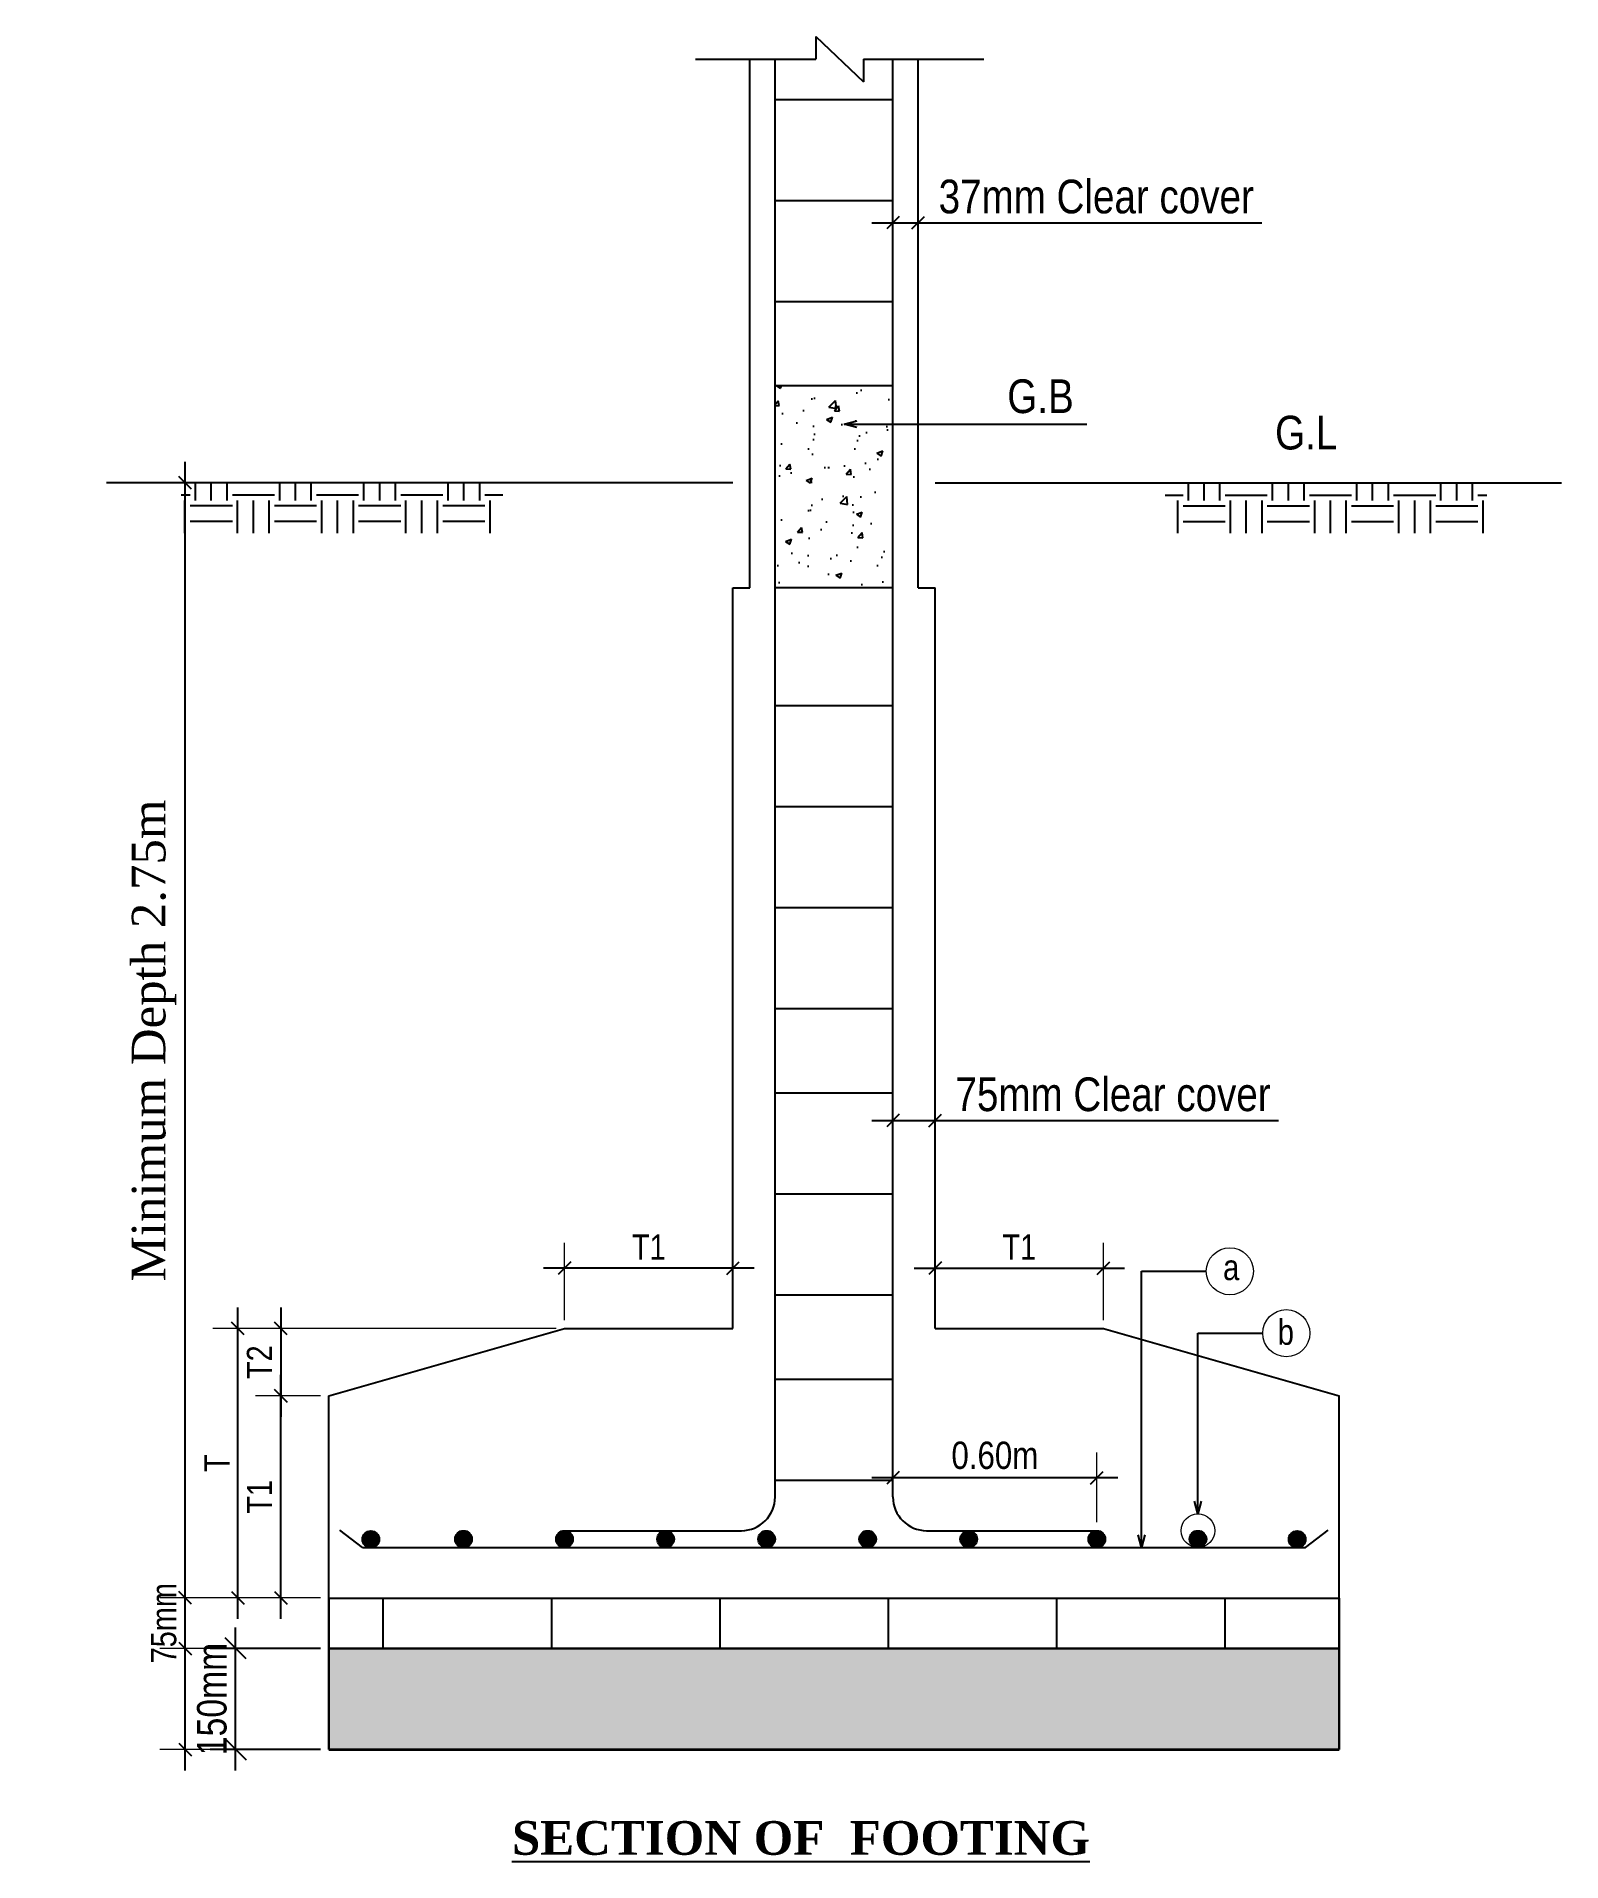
# Model space of a CAD drawing. Header units: inches. Extents: x -4010 to 65129, y -40138 to -1318.
# Drawn here: x 53473.4 to 53564, y -31405.9 to -31297.5 of the extents above; entities that cross this region are included whole.
import ezdxf

# ---------------------------------------------------------------- set-up
doc = ezdxf.new("R2010")
doc.units = ezdxf.units.IN
doc.header["$MEASUREMENT"] = 0
doc.header["$PDMODE"] = 99
for name, color, linetype in [('con_out1', 2, 'Continuous'), ('Hatch', 3, 'Continuous'), ('Rod', 1, 'Continuous'), ('TEX', 7, 'Continuous')]:
    doc.layers.add(name, color=color, linetype=linetype)
for name, color, linetype, lineweight in [('DIM', 7, 'Continuous', 15), ('Footing', 250, 'Continuous', 30), ('R0D', 1, 'Continuous', 35)]:
    doc.layers.add(name, color=color, linetype=linetype, lineweight=lineweight)
doc.styles.get("Standard").update_dxf_attribs({"font": 'ARIALN.TTF'})
doc.dimstyles.new('_20', dxfattribs={"dimscale": 0.25, "dimtxt": 7, "dimasz": 5, "dimexe": 6, "dimexo": 2, "dimgap": 2, "dimtad": 1, "dimdec": 1, "dimzin": 3, "dimdsep": 46, "dimlunit": 4, "dimtxsty": 'Standard', "dimblk": 'OBLIQUE', "dimcen": 0, "dimdle": 5, "dimclrt": 7, "dimazin": 0, "dimtfac": 0.0375, "dimtdec": 1, "dimtofl": 0, "dimtmove": 0, "dimatfit": 3, "dimldrblk": 'OPEN30', "dimfxl": 6, "dimtvp": 0.8, "dimtolj": 1, "dimtzin": 0, "dimlwe": -1, "dimarcsym": 0})

msp = doc.modelspace()

# ---------------------------------------------------------------- texts
at = {"layer": 'DIM'}
for s, p in [('a', (53543.891, -31371.374)), ('b', (53547.134, -31375.216))]:
    msp.add_text(s, height=1.519, dxfattribs=at).set_placement(p)
at = {"layer": 'DIM', "char_height": 2, "attachment_point": 1}
for s, insert in [('G.B', (53531.077, -31317.878)), ('G.L', (53546.979, -31320.038))]:
    msp.add_mtext(s, dxfattribs=dict(at, insert=insert))
at = {"layer": 'TEX', "insert": (53501.664, -31403.504), "char_height": 2, "width": 81.96997, "attachment_point": 1}
msp.add_mtext('\\pt18;{\\fTimes New Roman|b1|i0|c0|p18;\\LSECTION OF  FOOTING }', dxfattribs=at)

# ---------------------------------------------------------------- blocks, each defined once
blk = doc.blocks.new('_Oblique')
at = {"color": 0, "linetype": 'ByBlock', "lineweight": -2}
blk.add_line((-0.5, -0.5), (0.5, 0.5), dxfattribs=at)
blk = doc.blocks.new('*D1189')
at = {"layer": 'Defpoints', "color": 0}
for p in [(53526.79, -31361.89), (53526.79, -31362.96), (53524.29, -31366.27)]:
    blk.add_point(p, dxfattribs=at)
at = {"layer": 'DIM', "color": 0}
for p, q in [((53524.29, -31365.77), (53524.29, -31360.39)), ((53526.79, -31362.46), (53526.79, -31360.39))]:
    blk.add_line(p, q, dxfattribs=at)
at = {"layer": 'DIM', "color": 0, "lineweight": -2}
for p, q in [((53523.04, -31361.89), (53526.79, -31361.89)), ((53526.79, -31361.89), (53547.18, -31361.89))]:
    blk.add_line(p, q, dxfattribs=at)
at = {"layer": 'DIM', "color": 0, "lineweight": -2, "xscale": 0.75, "yscale": 0.75, "zscale": 0.75, "rotation": 180}
blk.add_blockref('_Oblique', (53524.29, -31361.89), dxfattribs=at)
at = {"layer": 'DIM', "color": 0, "lineweight": -2, "xscale": 0.75, "yscale": 0.75, "zscale": 0.75}
blk.add_blockref('_Oblique', (53526.79, -31361.89), dxfattribs=at)
at = {"layer": 'DIM', "color": 7, "insert": (53537.36, -31360.35), "char_height": 3, "attachment_point": 5}
blk.add_mtext('\\A1;{\\H0.6667x;75mm Clear cover}', dxfattribs=at)
blk = doc.blocks.new('_Open30')
at = {"color": 0, "linetype": 'ByBlock', "lineweight": -2}
for p, q in [((-1, 0.268), (0, 0)), ((0, 0), (-1, -0.268)), ((0, 0), (-1, 0))]:
    blk.add_line(p, q, dxfattribs=at)
blk = doc.blocks.new('*D1154')
at = {"layer": 'Defpoints', "color": 0}
for p in [(53525.79, -31308.57), (53524.29, -31309.64), (53525.79, -31309.95)]:
    blk.add_point(p, dxfattribs=at)
at = {"layer": 'DIM', "color": 0}
for p, q in [((53524.29, -31309.14), (53524.29, -31307.07)), ((53525.79, -31309.45), (53525.79, -31307.07))]:
    blk.add_line(p, q, dxfattribs=at)
at = {"layer": 'DIM', "color": 0, "lineweight": -2}
for p, q in [((53523.04, -31308.57), (53525.79, -31308.57)), ((53525.79, -31308.57), (53546.19, -31308.57))]:
    blk.add_line(p, q, dxfattribs=at)
at = {"layer": 'DIM', "color": 0, "lineweight": -2, "xscale": 0.75, "yscale": 0.75, "zscale": 0.75, "rotation": 180}
blk.add_blockref('_Oblique', (53524.29, -31308.57), dxfattribs=at)
at = {"layer": 'DIM', "color": 0, "lineweight": -2, "xscale": 0.75, "yscale": 0.75, "zscale": 0.75}
blk.add_blockref('_Oblique', (53525.79, -31308.57), dxfattribs=at)
at = {"layer": 'DIM', "color": 7, "insert": (53536.36, -31307.03), "char_height": 3, "attachment_point": 5}
blk.add_mtext('\\A1;{\\H0.6667x;37mm Clear cover}', dxfattribs=at)
blk = doc.blocks.new('*D1190')
at = {"layer": 'Defpoints', "color": 0}
for p in [(53482.25, -31324.02), (53508.47, -31324.02), (53490.79, -31399.25)]:
    blk.add_point(p, dxfattribs=at)
at = {"layer": 'DIM', "color": 0, "lineweight": -2}
blk.add_line((53482.25, -31400.5), (53482.25, -31322.77), dxfattribs=at)
at = {"layer": 'DIM', "color": 0}
for p, q in [((53507.97, -31324.02), (53480.75, -31324.02)), ((53490.29, -31399.25), (53480.75, -31399.25))]:
    blk.add_line(p, q, dxfattribs=at)
at = {"layer": 'DIM', "color": 0, "lineweight": -2, "xscale": 0.75, "yscale": 0.75, "zscale": 0.75}
for p, rotation in [((53482.25, -31324.02), 90), ((53482.25, -31399.25), 270)]:
    blk.add_blockref('_Oblique', p, dxfattribs=dict(at, rotation=rotation))
at = {"layer": 'DIM', "color": 7, "insert": (53480.41, -31357.14), "char_height": 3, "attachment_point": 5, "rotation": 90}
blk.add_mtext('\\A1;{\\fTimes New Roman|b0|i0|c0|p18;\\H0.6667x;\\C256;Minimum Depth 2.75m}', dxfattribs=at)
blk = doc.blocks.new('*D1191')
at = {"layer": 'Defpoints', "color": 0}
for p in [(53504.79, -31370.66), (53504.79, -31374.25), (53514.79, -31374.25)]:
    blk.add_point(p, dxfattribs=at)
at = {"layer": 'DIM', "color": 0}
for p, q in [((53504.79, -31373.75), (53504.79, -31369.16)), ((53514.79, -31373.75), (53514.79, -31369.16))]:
    blk.add_line(p, q, dxfattribs=at)
at = {"layer": 'DIM', "color": 0, "lineweight": -2}
blk.add_line((53516.04, -31370.66), (53503.54, -31370.66), dxfattribs=at)
at = {"layer": 'DIM', "color": 0, "lineweight": -2, "xscale": 0.75, "yscale": 0.75, "zscale": 0.75, "rotation": 180}
blk.add_blockref('_Oblique', (53504.79, -31370.66), dxfattribs=at)
at = {"layer": 'DIM', "color": 0, "lineweight": -2, "xscale": 0.75, "yscale": 0.75, "zscale": 0.75}
blk.add_blockref('_Oblique', (53514.79, -31370.66), dxfattribs=at)
at = {"layer": 'DIM', "color": 7, "insert": (53509.79, -31369.41), "char_height": 3, "attachment_point": 5}
blk.add_mtext('\\A1;{\\H0.5x;\\C7;T1}', dxfattribs=at)
blk = doc.blocks.new('*D1192')
at = {"layer": 'Defpoints', "color": 0}
for p in [(53536.79, -31370.66), (53526.79, -31374.25), (53536.79, -31374.25)]:
    blk.add_point(p, dxfattribs=at)
at = {"layer": 'DIM', "color": 0}
for p, q in [((53526.79, -31373.75), (53526.79, -31369.16)), ((53536.79, -31373.75), (53536.79, -31369.16))]:
    blk.add_line(p, q, dxfattribs=at)
at = {"layer": 'DIM', "color": 0, "lineweight": -2}
blk.add_line((53525.54, -31370.66), (53538.04, -31370.66), dxfattribs=at)
at = {"layer": 'DIM', "color": 0, "lineweight": -2, "xscale": 0.75, "yscale": 0.75, "zscale": 0.75, "rotation": 180}
blk.add_blockref('_Oblique', (53526.79, -31370.66), dxfattribs=at)
at = {"layer": 'DIM', "color": 0, "lineweight": -2, "xscale": 0.75, "yscale": 0.75, "zscale": 0.75}
blk.add_blockref('_Oblique', (53536.79, -31370.66), dxfattribs=at)
at = {"layer": 'DIM', "color": 7, "insert": (53531.79, -31369.41), "char_height": 3, "attachment_point": 5}
blk.add_mtext('\\A1;{\\H0.5x;\\C7;T1}', dxfattribs=at)
blk = doc.blocks.new('*D1193')
at = {"layer": 'Defpoints', "color": 0}
for p in [(53487.93, -31378.25), (53490.79, -31378.25), (53490.54, -31390.25)]:
    blk.add_point(p, dxfattribs=at)
at = {"layer": 'DIM', "color": 0, "lineweight": -2}
blk.add_line((53487.93, -31391.5), (53487.93, -31377), dxfattribs=at)
at = {"layer": 'DIM', "color": 0}
for p, q in [((53490.29, -31378.25), (53486.43, -31378.25)), ((53490.04, -31390.25), (53486.43, -31390.25))]:
    blk.add_line(p, q, dxfattribs=at)
at = {"layer": 'DIM', "color": 0, "lineweight": -2, "xscale": 0.75, "yscale": 0.75, "zscale": 0.75}
for p, rotation in [((53487.93, -31378.25), 90), ((53487.93, -31390.25), 270)]:
    blk.add_blockref('_Oblique', p, dxfattribs=dict(at, rotation=rotation))
at = {"layer": 'DIM', "color": 7, "insert": (53486.67, -31384.25), "char_height": 3, "attachment_point": 5, "rotation": 90}
blk.add_mtext('\\A1;{\\H0.5x;\\C7;T1}', dxfattribs=at)
blk = doc.blocks.new('*D1194')
at = {"layer": 'Defpoints', "color": 0}
for p in [(53504.79, -31374.25), (53487.93, -31378.25), (53490.79, -31378.25)]:
    blk.add_point(p, dxfattribs=at)
at = {"layer": 'DIM', "color": 0, "lineweight": -2}
blk.add_line((53487.93, -31373), (53487.93, -31379.5), dxfattribs=at)
at = {"layer": 'DIM', "color": 0}
for p, q in [((53504.29, -31374.25), (53486.43, -31374.25)), ((53490.29, -31378.25), (53486.43, -31378.25))]:
    blk.add_line(p, q, dxfattribs=at)
at = {"layer": 'DIM', "color": 0, "lineweight": -2, "xscale": 0.75, "yscale": 0.75, "zscale": 0.75}
for p, rotation in [((53487.93, -31374.25), 90), ((53487.93, -31378.25), 270)]:
    blk.add_blockref('_Oblique', p, dxfattribs=dict(at, rotation=rotation))
at = {"layer": 'DIM', "color": 7, "insert": (53486.67, -31376.25), "char_height": 3, "attachment_point": 5, "rotation": 90}
blk.add_mtext('\\A1;{\\H0.5x;\\C7;T2}', dxfattribs=at)
blk = doc.blocks.new('*D1195')
at = {"layer": 'Defpoints', "color": 0}
for p in [(53485.39, -31374.25), (53504.79, -31374.25), (53490.79, -31390.25)]:
    blk.add_point(p, dxfattribs=at)
at = {"layer": 'DIM', "color": 0, "lineweight": -2}
blk.add_line((53485.39, -31391.5), (53485.39, -31373), dxfattribs=at)
at = {"layer": 'DIM', "color": 0}
for p, q in [((53504.29, -31374.25), (53483.89, -31374.25)), ((53490.29, -31390.25), (53483.89, -31390.25))]:
    blk.add_line(p, q, dxfattribs=at)
at = {"layer": 'DIM', "color": 0, "lineweight": -2, "xscale": 0.75, "yscale": 0.75, "zscale": 0.75}
for p, rotation in [((53485.39, -31374.25), 90), ((53485.39, -31390.25), 270)]:
    blk.add_blockref('_Oblique', p, dxfattribs=dict(at, rotation=rotation))
at = {"layer": 'DIM', "color": 7, "insert": (53484.14, -31382.25), "char_height": 3, "attachment_point": 5, "rotation": 90}
blk.add_mtext('\\A1;{\\H0.5x;\\C7;T}', dxfattribs=at)
blk = doc.blocks.new('*D1196')
at = {"layer": 'Defpoints', "color": 0}
for p in [(53524.29, -31383.12), (53524.29, -31383.27), (53536.4, -31386.25)]:
    blk.add_point(p, dxfattribs=at)
at = {"layer": 'DIM', "color": 0}
for p, q in [((53524.29, -31382.77), (53524.29, -31381.62)), ((53536.4, -31385.75), (53536.4, -31381.62))]:
    blk.add_line(p, q, dxfattribs=at)
at = {"layer": 'DIM', "color": 0, "lineweight": -2}
blk.add_line((53537.65, -31383.12), (53523.04, -31383.12), dxfattribs=at)
at = {"layer": 'DIM', "color": 0, "lineweight": -2, "xscale": 0.75, "yscale": 0.75, "zscale": 0.75, "rotation": 180}
blk.add_blockref('_Oblique', (53524.29, -31383.12), dxfattribs=at)
at = {"layer": 'DIM', "color": 0, "lineweight": -2, "xscale": 0.75, "yscale": 0.75, "zscale": 0.75}
blk.add_blockref('_Oblique', (53536.4, -31383.12), dxfattribs=at)
at = {"layer": 'DIM', "color": 7, "insert": (53530.34, -31381.79), "char_height": 3, "attachment_point": 5}
blk.add_mtext('\\A1;{\\H0.54x;0.60m}', dxfattribs=at)
blk = doc.blocks.new('*D1155')
at = {"layer": 'Defpoints', "color": 0}
for p in [(53482.25, -31390.25), (53490.54, -31390.25), (53490.79, -31393.25)]:
    blk.add_point(p, dxfattribs=at)
at = {"layer": 'DIM', "color": 0, "lineweight": -2}
blk.add_line((53482.25, -31394.5), (53482.25, -31389), dxfattribs=at)
at = {"layer": 'DIM', "color": 0}
for p, q in [((53490.04, -31390.25), (53480.75, -31390.25)), ((53490.29, -31393.25), (53480.75, -31393.25))]:
    blk.add_line(p, q, dxfattribs=at)
at = {"layer": 'DIM', "color": 0, "lineweight": -2, "xscale": 0.75, "yscale": 0.75, "zscale": 0.75}
for p, rotation in [((53482.25, -31390.25), 90), ((53482.25, -31393.25), 270)]:
    blk.add_blockref('_Oblique', p, dxfattribs=dict(at, rotation=rotation))
at = {"layer": 'DIM', "color": 7, "insert": (53480.99, -31391.75), "char_height": 1.5, "attachment_point": 5, "rotation": 90}
blk.add_mtext('\\A1;75mm', dxfattribs=at)
blk = doc.blocks.new('*D1197')
at = {"layer": 'Defpoints', "color": 0}
for p in [(53485.25, -31393.25), (53490.79, -31393.25), (53490.79, -31399.25)]:
    blk.add_point(p, dxfattribs=at)
at = {"layer": 'TEX', "color": 0, "lineweight": -2}
blk.add_line((53485.25, -31400.5), (53485.25, -31392), dxfattribs=at)
at = {"layer": 'TEX', "color": 0}
for p, q in [((53490.29, -31393.25), (53483.75, -31393.25)), ((53490.29, -31399.25), (53483.75, -31399.25))]:
    blk.add_line(p, q, dxfattribs=at)
at = {"layer": 'TEX', "color": 0, "lineweight": -2, "xscale": 1.25, "yscale": 1.25, "zscale": 1.25}
for p, rotation in [((53485.25, -31393.25), 90), ((53485.25, -31399.25), 270)]:
    blk.add_blockref('_Oblique', p, dxfattribs=dict(at, rotation=rotation))
at = {"layer": 'TEX', "color": 7, "insert": (53483.85, -31396.25), "char_height": 1.75, "attachment_point": 5, "rotation": 90}
blk.add_mtext('\\A1;150mm', dxfattribs=at)

# ---------------------------------------------------------------- dimensions: what is measured, and where the dimension line sits
at = {"layer": 'DIM'}
for base, p1, p2, text, picture, middle in [((53525.786, -31308.568), (53524.286, -31309.642), (53525.786, -31309.945), '{\\H0.6667x;37mm Clear cover}', '*D1154', (53536.365, -31307.033)), ((53526.786, -31361.888), (53524.286, -31366.269), (53526.786, -31362.962), '{\\H0.6667x;75mm Clear cover}', '*D1189', (53537.358, -31360.353)), ((53536.786, -31370.664), (53526.786, -31374.255), (53536.786, -31374.255), '{\\H0.5x;\\C7;T1}', '*D1192', (53531.786, -31369.411)), ((53524.286, -31383.117), (53536.398, -31386.255), (53524.286, -31383.269), '{\\H0.54x;0.60m}', '*D1196', (53530.342, -31381.79))]:
    dim = msp.add_linear_dim(base=base, p1=p1, p2=p2, text=text, dimstyle='_20', override={"dimtxt": 12, "dimasz": 3}, dxfattribs=at)
    dim.commit()
    dim.dimension.update_dxf_attribs({"geometry": picture, "text_midpoint": middle})
for base, p1, p2, text, override, picture, middle in [((53482.248, -31324.016), (53490.786, -31399.255), (53508.469, -31324.016), '{\\fTimes New Roman|b0|i0|c0|p18;\\H0.6667x;\\C256;Minimum Depth 2.75m}', {"dimtxt": 12, "dimasz": 3}, '*D1190', (53482.248, -31357.135)), ((53482.248, -31390.255), (53490.786, -31393.255), (53490.536, -31390.255), '75mm', {"dimtxt": 6, "dimasz": 3}, '*D1155', (53482.248, -31391.755))]:
    dim = msp.add_linear_dim(base=base, p1=p1, p2=p2, angle=90, text=text, dimstyle='_20', override=override, dxfattribs=at)
    dim.commit()
    dim.dimension.update_dxf_attribs({"geometry": picture, "text_midpoint": middle, "dimtype": 160})
dim = msp.add_linear_dim(base=(53504.786, -31370.664), p1=(53514.786, -31374.255), p2=(53504.786, -31374.255), text='{\\H0.5x;\\C7;T1}', dimstyle='_20', override={"dimtxt": 12, "dimasz": 3}, dxfattribs=at)
dim.commit()
dim.dimension.update_dxf_attribs({"geometry": '*D1191', "text_midpoint": (53509.786, -31370.664), "dimtype": 160})
for base, p1, p2, text, picture, middle in [((53485.392, -31374.255), (53490.786, -31390.255), (53504.786, -31374.255), '{\\H0.5x;\\C7;T}', '*D1195', (53484.142, -31382.255)), ((53487.927, -31378.255), (53504.786, -31374.255), (53490.786, -31378.255), '{\\H0.5x;\\C7;T2}', '*D1194', (53486.674, -31376.255)), ((53487.927, -31378.255), (53490.536, -31390.255), (53490.786, -31378.255), '{\\H0.5x;\\C7;T1}', '*D1193', (53486.674, -31384.255))]:
    dim = msp.add_linear_dim(base=base, p1=p1, p2=p2, angle=90, text=text, dimstyle='_20', override={"dimtxt": 12, "dimasz": 3}, dxfattribs=at)
    dim.commit()
    dim.dimension.update_dxf_attribs({"geometry": picture, "text_midpoint": middle})
at = {"layer": 'TEX'}
dim = msp.add_linear_dim(base=(53485.248, -31393.255), p1=(53490.786, -31399.255), p2=(53490.786, -31393.255), angle=90, text='150mm', dimstyle='_20', dxfattribs=at)
dim.commit()
dim.dimension.update_dxf_attribs({"geometry": '*D1197', "text_midpoint": (53485.248, -31396.255), "dimtype": 160})

# ---------------------------------------------------------------- hatches: boundary and pattern name
at = {"layer": 'Hatch'}
h = msp.add_hatch(dxfattribs=at)
h.set_pattern_fill('AR-CONC', color=256, scale=0.5, style=0)
h.set_pattern_definition([(50, (53439.0174, -31430.9983), (3.5863, -0.31376), [0.375, -4.125]), (355, (53439.0174, -31430.9983), (-0.69376, 3.76096), [0.3, -3.3]), (100.4514, (53439.3163, -31431.0244), (2.89255, 3.4472), [0.3187, -3.50571]), (46.1842, (53439.0174, -31429.9983), (5.3362, -0.8276), [0.5625, -6.1875]), (96.6356, (53439.462, -31430.067), (4.67331, 4.87059), [0.47805, -5.25856]), (351.184, (53439.0174, -31429.998), (4.6733, 4.8706), [0.45, -4.95]), (21, (53439.5174, -31430.2483), (2.984535, -2.013094), [0.375, -4.125]), (326, (53439.5174, -31430.2483), (1.21658, 3.62575), [0.3, -3.3]), (71.4514, (53439.766, -31430.416), (4.20111, 1.61265), [0.3187, -3.50571]), (37.5, (53439.0174, -31430.9983), (0.060799, 1.664469), [0, -3.26, 0, -3.35, 0, -3.3125]), (7.5, (53439.0174, -31430.9983), (1.315348, 1.972059), [0, -1.91, 0, -3.185, 0, -1.2625]), (327.5, (53437.9024, -31430.9983), (2.669112, -0.112774), [0, -1.25, 0, -3.9, 0, -5.175]), (317.5, (53437.4024, -31430.9983), (2.91593, 0.500525), [0, -1.625, 0, -2.59, 0, -3.675])])
h.paths.add_polyline_path([(53517.286, -31330.252), (53524.286, -31330.252), (53524.286, -31318.252), (53517.286, -31318.252)])
h = msp.add_hatch(dxfattribs=at)
h.set_pattern_fill('EARTH', color=256, scale=10, style=0)
h.set_pattern_definition([(180, (53602.5554, -31424.7596), (-2.5, 2.5), [2.5, -2.5]), (180, (53602.5554, -31423.8221), (-2.5, 2.5), [2.5, -2.5]), (180, (53602.5554, -31422.8846), (-2.5, 2.5), [2.5, -2.5]), (90, (53602.243, -31422.5721), (2.5, 2.5), [2.5, -2.5]), (90, (53601.3054, -31422.5721), (2.5, 2.5), [2.5, -2.5]), (90, (53600.368, -31422.5721), (2.5, 2.5), [2.5, -2.5])])
h.paths.add_polyline_path([(53482.017, -31324.016), (53501.119, -31324.016), (53501.119, -31327.016), (53482.017, -31327.016)])
h = msp.add_hatch(dxfattribs=at)
h.set_pattern_fill('EARTH', color=256, scale=10, style=0)
h.set_pattern_definition([(0, (53439.0174, -31424.7596), (2.5, 2.5), [2.5, -2.5]), (0, (53439.0174, -31423.8221), (2.5, 2.5), [2.5, -2.5]), (0, (53439.0174, -31422.8846), (2.5, 2.5), [2.5, -2.5]), (90, (53439.33, -31422.5721), (-2.5, 2.5), [2.5, -2.5]), (90, (53440.2674, -31422.5721), (-2.5, 2.5), [2.5, -2.5]), (90, (53441.205, -31422.5721), (-2.5, 2.5), [2.5, -2.5])])
h.paths.add_polyline_path([(53559.556, -31324.016), (53540.454, -31324.016), (53540.454, -31327.016), (53559.556, -31327.016)])
h = msp.add_hatch(dxfattribs=at)
h.set_pattern_fill('BRICK', color=256, scale=20, style=0)
h.set_pattern_definition([(0, (53439.0174, -31428.9983), (0, 5), []), (90, (53439.017, -31428.998), (-10, 6e-16), [5, -5]), (90, (53444.017, -31428.998), (-10, 6e-16), [-5, 5])])
h.paths.add_polyline_path([(53550.786, -31393.255), (53550.786, -31390.255), (53490.786, -31390.255), (53490.786, -31393.255)])
h = msp.add_hatch(dxfattribs=at)
h.set_pattern_fill('AR-SAND', color=256, scale=0.5, style=0)
h.set_pattern_definition([(37.5, (53439.0174, -31428.9983), (-0.0314967, 0.963412), [0, -0.76, 0, -0.85, 0, -0.8125]), (7.5, (53439.0174, -31428.9983), (0.884888, 1.411073), [0, -0.41, 0, -0.685, 0, -0.2625]), (327.5, (53438.4024, -31428.9983), (1.557071, 0.0028295), [0, -0.25, 0, -0.9, 0, -1.175]), (317.5, (53438.4024, -31428.9983), (1.503063, 0.438838), [0, -0.125, 0, -0.59, 0, -0.675])])
h.paths.add_polyline_path([(53490.786, -31393.255), (53490.786, -31399.255), (53550.786, -31399.255), (53550.786, -31393.255)])
at = {"layer": 'Rod'}
for points in [[(53493.786, -31386.769, 1), (53492.786, -31386.769, 1)], [(53499.286, -31386.755, 1), (53498.286, -31386.755, 1)], [(53505.286, -31386.755, 1), (53504.286, -31386.755, 1)], [(53511.286, -31386.755, 1), (53510.286, -31386.755, 1)], [(53517.286, -31386.755, 1), (53516.286, -31386.755, 1)], [(53523.286, -31386.755, 1), (53522.286, -31386.755, 1)], [(53529.286, -31386.755, 1), (53528.286, -31386.755, 1)], [(53536.898, -31386.755, 1), (53535.898, -31386.755, 1)], [(53542.898, -31386.755, 1), (53541.898, -31386.755, 1)], [(53548.787, -31386.769, 1), (53547.787, -31386.769, 1)]]:
    msp.add_hatch(color=256, dxfattribs=at).paths.add_polyline_path(points)

# ---------------------------------------------------------------- linework, layer by layer
at = {"layer": 'con_out1'}
for p, q in [((53519.717, -31297.512), (53519.717, -31298.856)), ((53519.717, -31297.512), (53522.531, -31300.2)), ((53512.555, -31298.856), (53519.717, -31298.856)), ((53515.786, -31330.255), (53515.786, -31298.856)), ((53522.531, -31298.856), (53529.692, -31298.856)), ((53522.531, -31298.856), (53522.531, -31300.2)), ((53525.786, -31330.255), (53525.786, -31298.856)), ((53524.286, -31318.252), (53517.286, -31318.252)), ((53514.786, -31374.255), (53514.786, -31330.255)), ((53514.786, -31330.255), (53515.786, -31330.255)), ((53524.286, -31330.252), (53517.286, -31330.252)), ((53525.786, -31330.255), (53526.786, -31330.255)), ((53526.786, -31374.255), (53526.786, -31330.255)), ((53490.786, -31378.255), (53504.786, -31374.255)), ((53504.786, -31374.255), (53514.786, -31374.255)), ((53526.786, -31374.255), (53536.786, -31374.255)), ((53536.786, -31374.255), (53550.786, -31378.255)), ((53490.786, -31390.255), (53490.786, -31378.255)), ((53550.786, -31390.255), (53550.786, -31378.255)), ((53490.786, -31390.255), (53550.786, -31390.255))]:
    msp.add_line(p, q, dxfattribs=at)
at = {"layer": 'DIM'}
msp.add_line((53542.398, -31374.526), (53546.248, -31374.526), dxfattribs=at)
for centre, radius in [((53544.294, -31370.851), 1.398), ((53547.646, -31374.526), 1.398), ((53542.398, -31386.255), 1)]:
    msp.add_circle(centre, radius, dxfattribs=at)
at = {"layer": 'Footing'}
for p, q in [((53490.786, -31390.255), (53490.786, -31399.255)), ((53550.786, -31390.255), (53550.786, -31399.255)), ((53490.786, -31393.255), (53550.786, -31393.255)), ((53498.786, -31399.255), (53508.786, -31399.255)), ((53516.786, -31399.255), (53526.786, -31399.255)), ((53534.786, -31399.255), (53542.713, -31399.255)), ((53550.713, -31399.255), (53550.786, -31399.255))]:
    msp.add_line(p, q, dxfattribs=at)
at = {"layer": 'Hatch'}
for p, q in [((53514.786, -31324.016), (53477.584, -31324.016)), ((53526.786, -31324.016), (53563.989, -31324.016))]:
    msp.add_line(p, q, dxfattribs=at)
at = {"layer": 'R0D'}
msp.add_line((53490.786, -31399.255), (53550.786, -31399.255), dxfattribs=at)
at = {"layer": 'Rod'}
for p, q in [((53517.286, -31384.255), (53517.286, -31298.856)), ((53524.286, -31384.255), (53524.286, -31298.856)), ((53524.286, -31301.269), (53517.286, -31301.269)), ((53524.286, -31307.269), (53517.286, -31307.269)), ((53524.286, -31313.269), (53517.286, -31313.269)), ((53524.286, -31337.269), (53517.286, -31337.269)), ((53524.286, -31343.269), (53517.286, -31343.269)), ((53524.286, -31349.269), (53517.286, -31349.269)), ((53524.286, -31355.269), (53517.286, -31355.269)), ((53524.286, -31355.269), (53517.286, -31355.269)), ((53524.286, -31360.269), (53517.286, -31360.269)), ((53524.286, -31366.269), (53517.286, -31366.269)), ((53524.286, -31372.269), (53517.286, -31372.269)), ((53524.286, -31377.269), (53517.286, -31377.269)), ((53524.286, -31383.269), (53517.286, -31383.269)), ((53492.786, -31387.255), (53491.44, -31386.222)), ((53504.786, -31386.255), (53515.286, -31386.255)), ((53526.286, -31386.255), (53536.398, -31386.255)), ((53548.786, -31387.255), (53550.133, -31386.222)), ((53492.786, -31387.255), (53548.786, -31387.255))]:
    msp.add_line(p, q, dxfattribs=at)
for centre in [(53493.286, -31386.769), (53498.786, -31386.755), (53504.786, -31386.755), (53510.786, -31386.755), (53516.786, -31386.755), (53522.786, -31386.755), (53528.786, -31386.755), (53536.398, -31386.755), (53542.398, -31386.755), (53548.287, -31386.769)]:
    msp.add_circle(centre, 0.5, dxfattribs=at)
for centre, start, end in [((53515.286, -31384.255), 270, 0), ((53526.286, -31384.255), 180, 270)]:
    msp.add_arc(centre, 2, start, end, dxfattribs=at)

msp.set_redraw_order([(e.dxf.handle, doc.entitydb.next_handle()) for e in msp.query("TEXT MTEXT ATTDEF DIMENSION ARC_DIMENSION")])  # texts and dimensions are drawn at this point

# ---------------------------------------------------------------- leaders
at = {"layer": 'DIM', "annotation_type": 0, "has_hookline": 1, "hookline_direction": 0, "text_width": 4.575}
msp.add_leader([(53521.391, -31320.538), (53530.717, -31320.538)], dimstyle='_20', override={"dimtxt": 12, "dimasz": 3}, dxfattribs=at)
at = {"layer": 'DIM'}
for points in [[(53539.046, -31387.255), (53539.046, -31370.851), (53542.896, -31370.851)], [(53542.398, -31385.254), (53542.398, -31374.526), (53546.248, -31374.526)]]:
    msp.add_leader(points, dimstyle='_20', override={"dimtxt": 12, "dimasz": 3}, dxfattribs=at)

doc.saveas('drawing.dxf')
